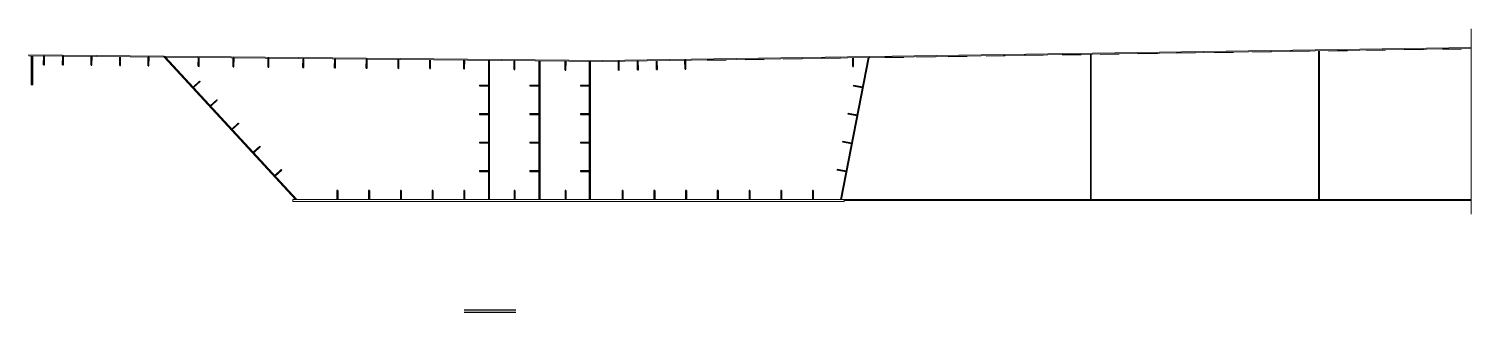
# Model space of a CAD drawing. Header units: millimetres. Extents: x -89049 to 410567, y -307459 to -100425.
# Drawn here: x 86304 to 109054, y -107118 to -102644 of the extents above; entities that cross this region are included whole.
import ezdxf

# ---------------------------------------------------------------- set-up
doc = ezdxf.new("R2010")
doc.units = ezdxf.units.MM
doc.linetypes.add('CENTER2', pattern=[28.575, 19.05, -3.175, 3.175, -3.175])
doc.layers.get('Defpoints').update_dxf_attribs({"color": 8})
for name, color, linetype, lineweight in [('中心线', 2, 'CENTER2', 15), ('细实线', 4, 'Continuous', 15), ('钢板粗线', 1, 'Continuous', 25), ('钢板细线', 6, 'Continuous', 15)]:
    doc.layers.add(name, color=color, linetype=linetype, lineweight=lineweight)

# ---------------------------------------------------------------- blocks, each defined once
blk = doc.blocks.new('U型肋2')
at = {"layer": 'Defpoints'}
blk.add_line((89517, -40635), (89817, -40635), dxfattribs=at)
blk = doc.blocks.new('12-140加劲 无过焊孔')
at = {"layer": 'Defpoints'}
blk.add_line((38947, 32077), (38947, 32217), dxfattribs=at)
at = {"layer": '钢板粗线', "color": 7}
for p, q in [((38941, 32077), (38941, 32217)), ((38941, 32217), (38953, 32217)), ((38953, 32077), (38953, 32217)), ((38941, 32077), (38953, 32077))]:
    blk.add_line(p, q, dxfattribs=at)
blk = doc.blocks.new('14-160加劲 无过焊孔')
at = {"layer": 'Defpoints'}
blk.add_line((38609, 32077), (38609, 32217), dxfattribs=at)
at = {"layer": '钢板粗线', "color": 7}
for p, q in [((38603, 32077), (38603, 32217)), ((38603, 32217), (38615, 32217)), ((38615, 32077), (38615, 32217)), ((38603, 32077), (38615, 32077))]:
    blk.add_line(p, q, dxfattribs=at)

msp = doc.modelspace()

# ---------------------------------------------------------------- linework, layer by layer
at = {"color": 4}
msp.add_line((93168.2, -107118.1), (93987.9, -107118.1), dxfattribs=at)
at = {"color": 6, "const_width": 20.6, "elevation": 0}
msp.add_lwpolyline([(93168.2, -107083.9), (93987.9, -107083.9)], dxfattribs=at)
at = {"layer": 'Defpoints'}
for p, q in [((103054, -103044.6), (103054, -105338.6)), ((106654, -102990.6), (106654, -105338.6)), ((86354.3, -103069.9), (86354.3, -103529.9)), ((88434.3, -103074.8), (90519.5, -105338.6)), ((93562.9, -105338.6), (93562.9, -103142.1)), ((94358.3, -105338.6), (94358.3, -103150.1)), ((95153.7, -105338.6), (95153.7, -103158.1)), ((99554.3, -103081.1), (99115.5, -105338.6))]:
    msp.add_line(p, q, dxfattribs=at)
at = {"layer": '中心线', "ltscale": 0.3}
msp.add_line((109054, -102643.5), (109054, -105573), dxfattribs=at)
at = {"layer": '钢板细线'}
for p, q in [((86304.3, -103069.4), (86304.3, -103053.4)), ((103048, -103044.7), (103048, -105338.6)), ((103060, -103044.5), (103060, -105338.6)), ((106648, -102990.7), (106648, -105338.6)), ((106660, -102990.5), (106660, -105338.6)), ((86342.3, -103069.8), (86342.3, -103529.9)), ((86366.3, -103070.1), (86366.3, -103529.9)), ((88439.6, -103090.8), (90510, -105338.6)), ((88458.8, -103091), (90529, -105338.6)), ((99544, -103097.2), (99108.3, -105338.6)), ((99558.3, -103097), (99122.6, -105338.6)), ((86342.3, -103529.9), (86366.3, -103529.9)), ((99165.5, -105338.6), (90469.5, -105338.6)), ((90469.5, -105338.6), (90469.5, -105370.6)), ((99165.5, -105370.6), (90469.5, -105370.6)), ((99165.5, -105338.6), (99165.5, -105370.6)), ((99165.5, -105338.6), (109054.3, -105338.6)), ((99165.5, -105354.6), (109054.3, -105354.6))]:
    msp.add_line(p, q, dxfattribs=at)
at = {"layer": '钢板细线', "color": 3}
for p, q in [((93552.9, -105338.6), (93552.9, -103142)), ((93572.9, -105338.6), (93572.9, -103142.2)), ((94348.3, -105338.6), (94348.3, -103150)), ((94368.3, -105338.6), (94368.3, -103150.2)), ((95143.7, -105338.6), (95143.7, -103158)), ((95163.7, -105338.6), (95163.7, -103158.2))]:
    msp.add_line(p, q, dxfattribs=at)
at = {"layer": '钢板细线'}
for points in [[(86304.3, -103053.4), (95354.3, -103144.1), (109054, -102938.6)], [(86304.3, -103069.4), (95354.3, -103160.1), (109054, -102954.6)]]:
    msp.add_lwpolyline(points, dxfattribs=at)

# ---------------------------------------------------------------- block references
at = {"layer": '细实线'}
for p, rotation in [((47277.1, -134897), 359.4262908392987), ((47577.1, -134900), 359.4262908392987), ((48027.1, -134904.5), 359.4262908392987), ((48477.1, -134909), 359.4262908392987), ((48927.1, -134913.5), 359.4262908392987), ((49717.1, -134921.4), 359.4262908401089), ((50267.1, -134926.9), 359.4262908401089), ((50817.1, -134932.4), 359.4262908401089), ((51367.1, -134938), 359.4262908401089), ((51867.1, -134943), 359.4262908401089), ((52367.1, -134948), 359.4262908401089), ((52867.1, -134953), 359.4262908401089), ((53367.1, -134958), 359.4262908401089), ((53905.5, -134963.4), 359.4262908401089), ((54698, -134971.3), 359.4262908401089), ((55504, -134979.4), 359.4262908401089), ((57150.5, -135953.4), 0.8593722439355104), ((57450.5, -135948.9), 0.8593722439355104), ((57750.5, -135944.4), 0.8593722439355104), ((58200.5, -135937.6), 0.8593722439355104)]:
    msp.add_blockref('12-140加劲 无过焊孔', p, dxfattribs=dict(at, rotation=rotation))
at = {"layer": '钢板细线'}
for name, p, rotation in [('U型肋2', (11888.1, -63772.8), 0.8593722436446946), ('U型肋2', (12488.1, -63763.8), 0.8593722436446946), ('U型肋2', (13088.1, -63754.8), 0.8593722436446946), ('U型肋2', (13688.1, -63745.8), 0.8593722436446946), ('U型肋2', (14288.1, -63736.8), 0.8593722436446946), ('U型肋2', (14888.1, -63727.8), 0.8593722436446946), ('U型肋2', (15488.1, -63718.8), 0.8593722436446946), ('U型肋2', (16088.1, -63709.8), 0.8593722436446946), ('U型肋2', (16688.1, -63700.8), 0.8593722436446946), ('U型肋2', (17288.1, -63691.8), 0.8593722436446946), ('U型肋2', (17888.1, -63682.8), 0.8593722436446946), ('U型肋2', (18488.1, -63673.8), 0.8593722436446946), ('U型肋2', (6888.2, -63847.8), 0.8593722436446946), ('U型肋2', (7488.2, -63838.8), 0.8593722436446946), ('U型肋2', (8088.1, -63829.8), 0.8593722436446946), ('U型肋2', (8688.1, -63820.8), 0.8593722436446946), ('12-140加劲 无过焊孔', (60845.3, -135898.1), 0.8593722439355104), ('U型肋2', (9688.1, -63805.8), 0.8593722436446946), ('U型肋2', (10188.1, -63798.3), 0.8593722436446946), ('U型肋2', (10688.1, -63790.8), 0.8593722436446946), ('U型肋2', (10688.1, -63790.8), 0.8593722436446946), ('U型肋2', (11288.1, -63781.8), 0.8593722436446946), ('U型肋2', (11288.1, -63781.8), 0.8593722436446946), ('14-160加劲 无过焊孔', (39147.6, -96902.8), 312.6489191297478), ('14-160加劲 无过焊孔', (61336.2, -64929.2), 269.9999999999865), ('14-160加劲 无过焊孔', (62131.6, -64929.2), 269.9999999999865), ('14-160加劲 无过焊孔', (62927, -64929.2), 269.9999999999865), ('14-160加劲 无过焊孔', (123572.4, -147590.8), 78.99999835263293), ('14-160加劲 无过焊孔', (123572.4, -147590.8), 78.99999835263293), ('14-160加劲 无过焊孔', (39418.6, -97197), 312.6489191297478), ('14-160加劲 无过焊孔', (39757.4, -97564.8), 312.6489191297478), ('14-160加劲 无过焊孔', (61336.2, -65379.2), 269.9999999999865), ('14-160加劲 无过焊孔', (62131.6, -65379.2), 269.9999999999865), ('14-160加劲 无过焊孔', (62927, -65379.2), 269.9999999999865), ('14-160加劲 无过焊孔', (123486.6, -148032.6), 78.99999835263293), ('14-160加劲 无过焊孔', (123486.6, -148032.6), 78.99999835263293), ('14-160加劲 无过焊孔', (123400.7, -148474.3), 78.99999835263293), ('14-160加劲 无过焊孔', (123400.7, -148474.3), 78.99999835263293), ('14-160加劲 无过焊孔', (40096.1, -97932.5), 312.6489191297478), ('14-160加劲 无过焊孔', (61336.2, -65829.2), 269.9999999999865), ('14-160加劲 无过焊孔', (62131.6, -65829.2), 269.9999999999865), ('14-160加劲 无过焊孔', (62927, -65829.2), 269.9999999999865), ('14-160加劲 无过焊孔', (40434.9, -98300.3), 312.6489191297478), ('14-160加劲 无过焊孔', (123314.8, -148916), 78.99999835263293), ('14-160加劲 无过焊孔', (123314.8, -148916), 78.99999835263293), ('14-160加劲 无过焊孔', (61336.2, -66279.2), 269.9999999999865), ('14-160加劲 无过焊孔', (62131.6, -66279.2), 269.9999999999865), ('14-160加劲 无过焊孔', (62927, -66279.2), 269.9999999999865), ('12-140加劲 无过焊孔', (130117, -73121.8), 180.0000000000017), ('12-140加劲 无过焊孔', (130617, -73121.8), 180.0000000000017), ('12-140加劲 无过焊孔', (131117, -73121.8), 180.0000000000017), ('12-140加劲 无过焊孔', (131617, -73121.8), 180.0000000000017), ('12-140加劲 无过焊孔', (132117, -73121.8), 180.0000000000017), ('12-140加劲 无过焊孔', (132911.7, -73121.8), 180.0000000000018), ('12-140加劲 无过焊孔', (133717.7, -73121.8), 180.0000000000018), ('12-140加劲 无过焊孔', (134617, -73121.8), 180.0000000000019), ('12-140加劲 无过焊孔', (135117, -73121.8), 180.0000000000019), ('12-140加劲 无过焊孔', (135617, -73121.8), 180.0000000000019), ('12-140加劲 无过焊孔', (136117, -73121.8), 180.000000000002), ('12-140加劲 无过焊孔', (136617, -73121.8), 180.0000000000019), ('12-140加劲 无过焊孔', (137117, -73121.8), 180.0000000000019), ('12-140加劲 无过焊孔', (137617, -73121.8), 180.0000000000019)]:
    msp.add_blockref(name, p, dxfattribs=dict(at, rotation=rotation))

doc.saveas('drawing.dxf')
